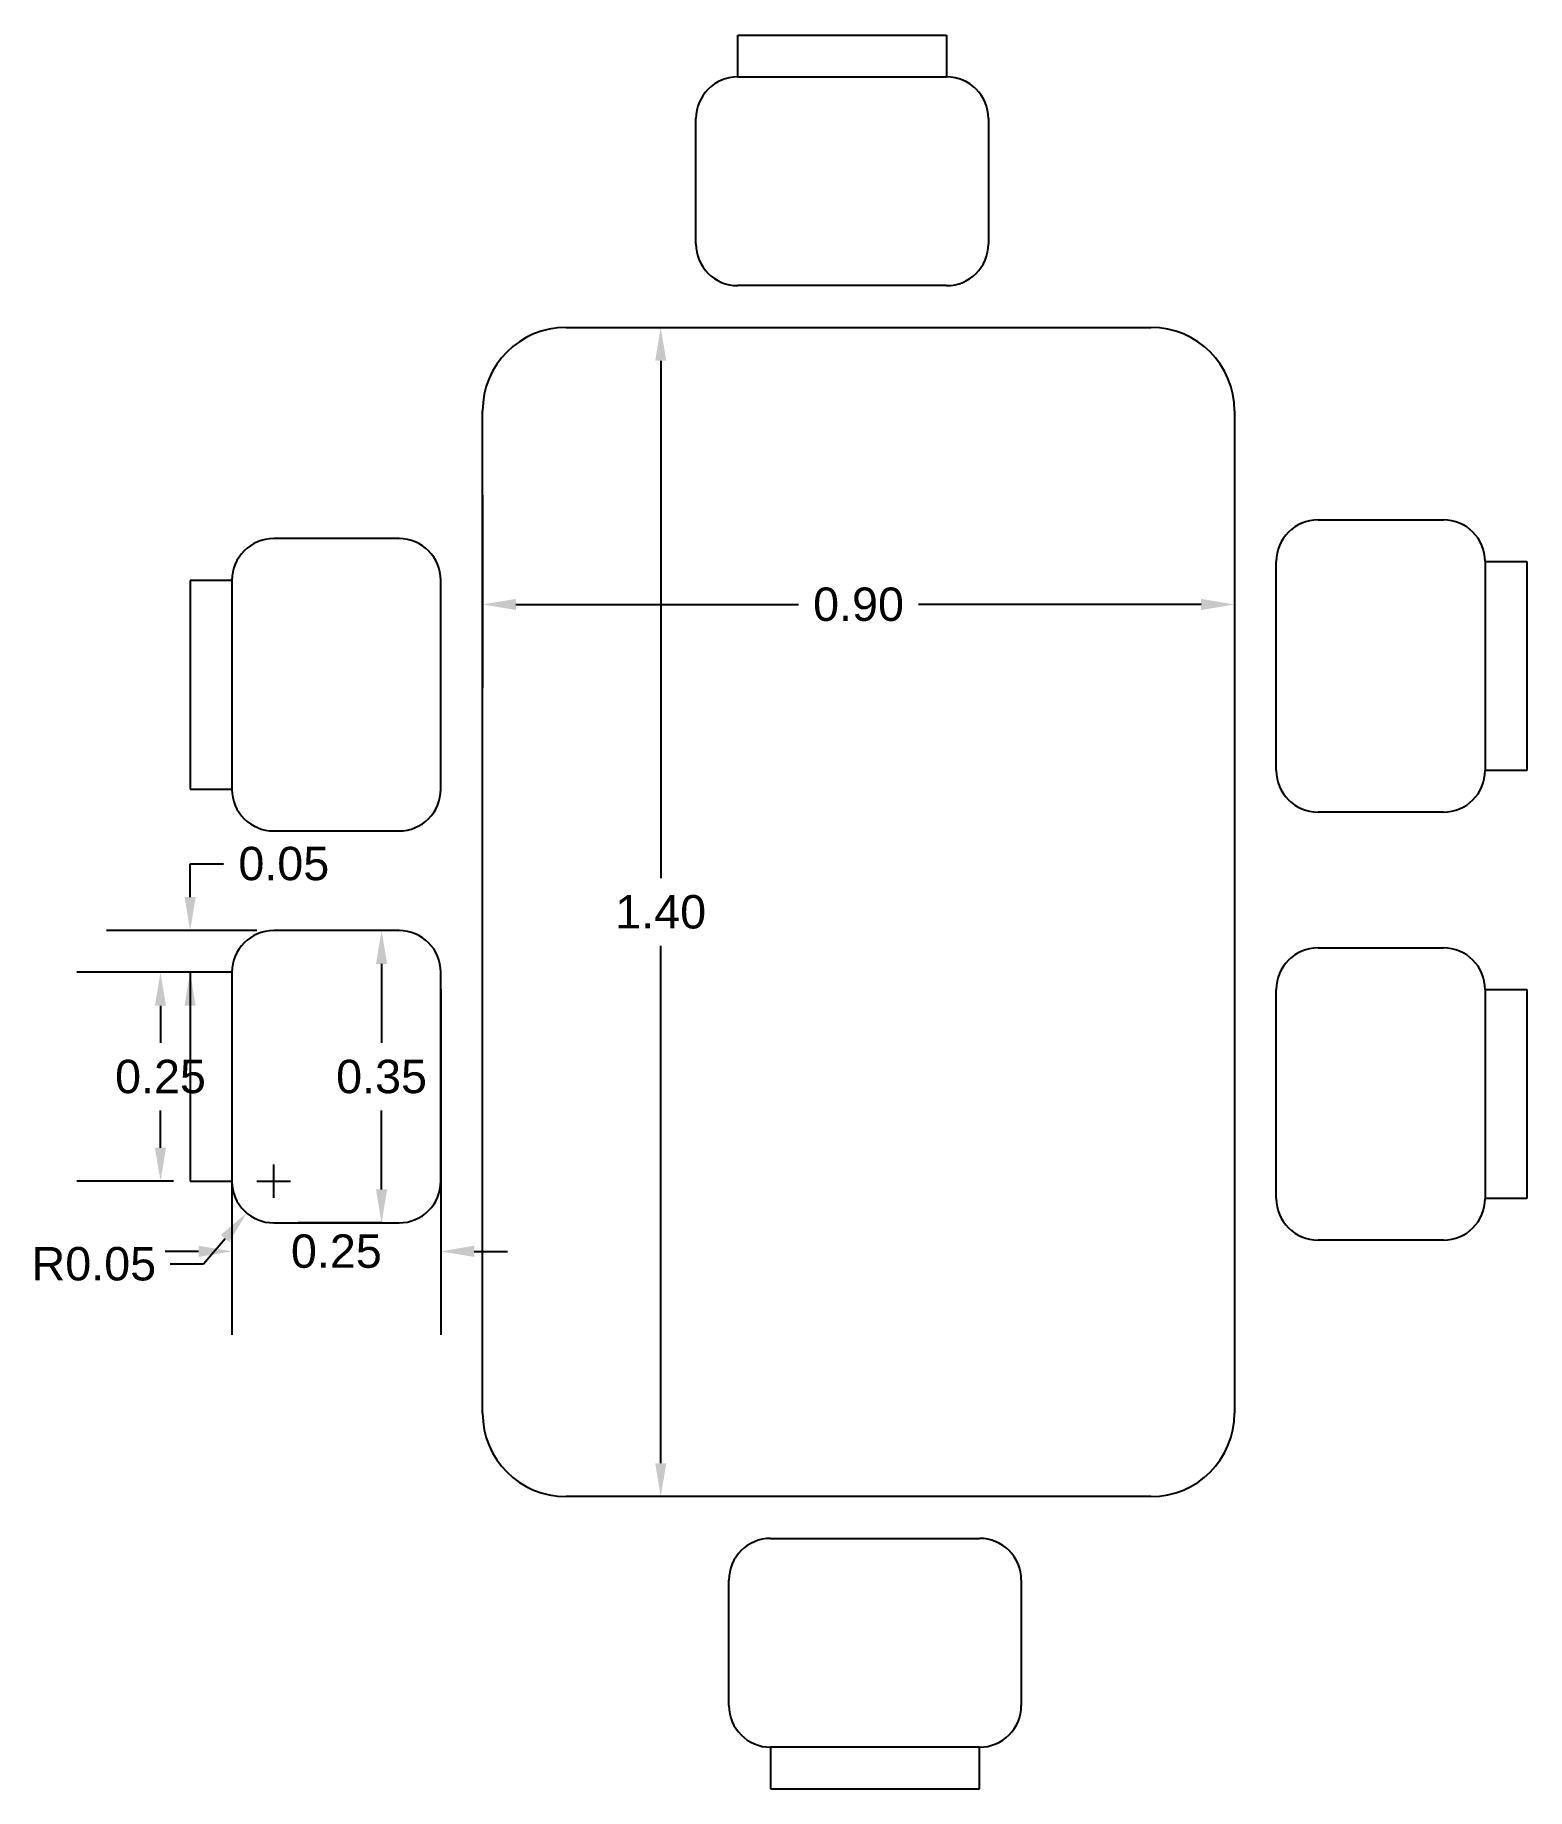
# Model space of a CAD drawing. Header units: metres. Extents: x 2869.8 to 2892.4, y 1544 to 1550.8.
# Drawn here: x 2882.661 to 2884.446, y 1544.169 to 1546.269 of the extents above; entities that cross this region are included whole.
import ezdxf

# ---------------------------------------------------------------- set-up
doc = ezdxf.new("R2010")
doc.units = ezdxf.units.M
doc.header["$LTSCALE"] = 5
for name, color, linetype in [('MESA-CONTORNO', 4, 'Continuous'), ('MESA-COTAS', 8, 'Continuous'), ('SILLAS-CONTORNO', 6, 'Continuous')]:
    doc.layers.add(name, color=color, linetype=linetype)
doc.styles.get("Standard").update_dxf_attribs({"font": 'arial.ttf'})
doc.dimstyles.new('Escala 1-20', dxfattribs={"dimtxt": 0.04, "dimasz": 0.04, "dimexe": 0.1, "dimexo": 0.02, "dimgap": 0.02, "dimtad": 0, "dimtih": 1, "dimtoh": 1, "dimzin": 0, "dimdsep": 46, "dimtxsty": 'Standard', "dimcen": 0.02, "dimclrd": 256, "dimclre": 256, "dimclrt": 256, "dimadec": 0, "dimazin": 0, "dimtfac": 1, "dimtofl": 0, "dimtmove": 0, "dimatfit": 3, "dimfxl": 0, "dimtolj": 1, "dimtzin": 0, "dimarcsym": 0})

msp = doc.modelspace()

# ---------------------------------------------------------------- blocks, each defined once
blk = doc.blocks.new('*D34')
at = {"layer": 'Defpoints', "color": 0, "transparency": 16777216}
for p in [(2883.1963, 1545.7378), (2884.0963, 1545.7378), (2884.0963, 1545.5869)]:
    blk.add_point(p, dxfattribs=at)
at = {"layer": 'MESA-COTAS', "lineweight": -2, "transparency": 16777216}
for p, q in [((2883.1963, 1545.7178), (2883.1963, 1545.4869)), ((2884.0963, 1545.7178), (2884.0963, 1545.4869)), ((2883.2363, 1545.5869), (2883.5744, 1545.5869)), ((2884.0563, 1545.5869), (2883.7182, 1545.5869))]:
    blk.add_line(p, q, dxfattribs=at)
at = {"layer": 'MESA-COTAS', "transparency": 16777216}
for points in [[(2883.2363, 1545.5935), (2883.2363, 1545.5802), (2883.1963, 1545.5869)], [(2884.0563, 1545.5935), (2884.0563, 1545.5802), (2884.0963, 1545.5869)]]:
    blk.add_solid(points, dxfattribs=at)
at = {"layer": 'MESA-COTAS', "transparency": 16777216, "insert": (2883.6463, 1545.5869), "char_height": 0.04, "attachment_point": 5}
blk.add_mtext('\\A1;0.90', dxfattribs=at)
blk = doc.blocks.new('*D35')
at = {"layer": 'Defpoints', "color": 0, "transparency": 16777216}
for p in [(2883.3621, 1545.9186), (2883.4095, 1544.5186), (2883.4138, 1544.5186)]:
    blk.add_point(p, dxfattribs=at)
at = {"layer": 'MESA-COTAS', "lineweight": -2, "transparency": 16777216}
for p, q in [((2883.3821, 1545.9186), (2883.5095, 1545.9186)), ((2883.4095, 1545.8786), (2883.4095, 1545.2591)), ((2883.4095, 1544.5586), (2883.4095, 1545.1782)), ((2883.3938, 1544.5186), (2883.3095, 1544.5186))]:
    blk.add_line(p, q, dxfattribs=at)
at = {"layer": 'MESA-COTAS', "transparency": 16777216}
for points in [[(2883.4029, 1545.8786), (2883.4162, 1545.8786), (2883.4095, 1545.9186)], [(2883.4029, 1544.5586), (2883.4162, 1544.5586), (2883.4095, 1544.5186)]]:
    blk.add_solid(points, dxfattribs=at)
at = {"layer": 'MESA-COTAS', "transparency": 16777216, "insert": (2883.4095, 1545.2186), "char_height": 0.04, "attachment_point": 5}
blk.add_mtext('\\A1;1.40', dxfattribs=at)
blk = doc.blocks.new('*D36')
at = {"layer": 'Defpoints', "color": 0, "transparency": 16777216}
for p in [(2883.0963, 1545.1964), (2883.0754, 1544.8464), (2883.0963, 1544.8464)]:
    blk.add_point(p, dxfattribs=at)
at = {"layer": 'MESA-COTAS', "lineweight": -2, "transparency": 16777216}
for p, q in [((2883.0763, 1545.1964), (2882.9754, 1545.1964)), ((2883.0754, 1545.1564), (2883.0754, 1545.0619)), ((2883.0754, 1544.8864), (2883.0754, 1544.981)), ((2883.0763, 1544.8464), (2882.9754, 1544.8464))]:
    blk.add_line(p, q, dxfattribs=at)
at = {"layer": 'MESA-COTAS', "transparency": 16777216}
for points in [[(2883.0687, 1545.1564), (2883.0821, 1545.1564), (2883.0754, 1545.1964)], [(2883.0687, 1544.8864), (2883.0821, 1544.8864), (2883.0754, 1544.8464)]]:
    blk.add_solid(points, dxfattribs=at)
at = {"layer": 'MESA-COTAS', "transparency": 16777216, "insert": (2883.0754, 1545.0214), "char_height": 0.04, "attachment_point": 5}
blk.add_mtext('\\A1;0.35', dxfattribs=at)
blk = doc.blocks.new('*D37')
at = {"layer": 'Defpoints', "color": 0, "transparency": 16777216}
for p in [(2882.8963, 1545.1464), (2883.1463, 1545.1464), (2883.1463, 1544.8123)]:
    blk.add_point(p, dxfattribs=at)
at = {"layer": 'MESA-COTAS', "lineweight": -2, "transparency": 16777216}
for p, q in [((2882.8963, 1545.1264), (2882.8963, 1544.7123)), ((2883.1463, 1545.1264), (2883.1463, 1544.7123)), ((2882.8563, 1544.8123), (2882.8163, 1544.8123)), ((2883.1863, 1544.8123), (2883.2263, 1544.8123))]:
    blk.add_line(p, q, dxfattribs=at)
at = {"layer": 'MESA-COTAS', "transparency": 16777216}
for points in [[(2882.8563, 1544.819), (2882.8563, 1544.8056), (2882.8963, 1544.8123)], [(2883.1863, 1544.819), (2883.1863, 1544.8056), (2883.1463, 1544.8123)]]:
    blk.add_solid(points, dxfattribs=at)
at = {"layer": 'MESA-COTAS', "transparency": 16777216, "insert": (2883.0213, 1544.8123), "char_height": 0.04, "attachment_point": 5}
blk.add_mtext('\\A1;0.25', dxfattribs=at)
blk = doc.blocks.new('*D38')
at = {"layer": 'Defpoints', "color": 0, "transparency": 16777216}
for p in [(2882.8108, 1545.1464), (2882.8463, 1545.1464), (2882.8463, 1544.8964)]:
    blk.add_point(p, dxfattribs=at)
at = {"layer": 'MESA-COTAS', "lineweight": -2, "transparency": 16777216}
for p, q in [((2882.8263, 1545.1464), (2882.7108, 1545.1464)), ((2882.8108, 1545.1064), (2882.8108, 1545.0619)), ((2882.8108, 1544.9364), (2882.8108, 1544.981)), ((2882.8263, 1544.8964), (2882.7108, 1544.8964))]:
    blk.add_line(p, q, dxfattribs=at)
at = {"layer": 'MESA-COTAS', "transparency": 16777216}
for points in [[(2882.8041, 1545.1064), (2882.8174, 1545.1064), (2882.8108, 1545.1464)], [(2882.8041, 1544.9364), (2882.8174, 1544.9364), (2882.8108, 1544.8964)]]:
    blk.add_solid(points, dxfattribs=at)
at = {"layer": 'MESA-COTAS', "transparency": 16777216, "insert": (2882.8108, 1545.0214), "char_height": 0.04, "attachment_point": 5}
blk.add_mtext('\\A1;0.25', dxfattribs=at)
blk = doc.blocks.new('*D39')
at = {"layer": 'Defpoints', "color": 0, "transparency": 16777216}
for p in [(2882.8463, 1545.1964), (2882.9463, 1545.1964), (2882.8963, 1545.1464)]:
    blk.add_point(p, dxfattribs=at)
at = {"layer": 'MESA-COTAS', "lineweight": -2, "transparency": 16777216}
for p, q in [((2882.8463, 1545.2364), (2882.8463, 1545.2764)), ((2882.8463, 1545.2764), (2882.8863, 1545.2764)), ((2882.9263, 1545.1964), (2882.7463, 1545.1964)), ((2882.8763, 1545.1464), (2882.7463, 1545.1464)), ((2882.8463, 1545.1064), (2882.8463, 1545.0664))]:
    blk.add_line(p, q, dxfattribs=at)
at = {"layer": 'MESA-COTAS', "transparency": 16777216}
for points in [[(2882.8396, 1545.2364), (2882.8529, 1545.2364), (2882.8463, 1545.1964)], [(2882.8396, 1545.1064), (2882.8529, 1545.1064), (2882.8463, 1545.1464)]]:
    blk.add_solid(points, dxfattribs=at)
at = {"layer": 'MESA-COTAS', "transparency": 16777216, "insert": (2882.9584, 1545.2764), "char_height": 0.04, "attachment_point": 5}
blk.add_mtext('\\A1;0.05', dxfattribs=at)
blk = doc.blocks.new('*D40')
at = {"layer": 'Defpoints', "color": 0, "transparency": 16777216}
for p in [(2882.9463, 1544.8964), (2882.914, 1544.8583)]:
    blk.add_point(p, dxfattribs=at)
at = {"layer": 'MESA-COTAS', "lineweight": -2, "transparency": 16777216}
for p, q in [((2882.9463, 1544.8764), (2882.9463, 1544.9164)), ((2882.9263, 1544.8964), (2882.9663, 1544.8964)), ((2882.8623, 1544.7972), (2882.8881, 1544.8277)), ((2882.8223, 1544.7972), (2882.8623, 1544.7972))]:
    blk.add_line(p, q, dxfattribs=at)
at = {"layer": 'MESA-COTAS', "transparency": 16777216}
blk.add_solid([(2882.883, 1544.832), (2882.8932, 1544.8234), (2882.914, 1544.8583)], dxfattribs=at)
at = {"layer": 'MESA-COTAS', "transparency": 16777216, "insert": (2882.731, 1544.7972), "char_height": 0.04, "attachment_point": 5}
blk.add_mtext('\\A1;R0.05', dxfattribs=at)

# ---------------------------------------------------------------- dimensions: what is measured, and where the dimension line sits
at = {"layer": 'MESA-COTAS'}
for base, p1, p2, picture, middle in [((2883.4095, 1544.5186), (2883.3621, 1545.9186), (2883.4138, 1544.5186), '*D35', (2883.4095, 1545.2186)), ((2882.8108, 1545.1464), (2882.8463, 1544.8964), (2882.8463, 1545.1464), '*D38', (2882.8108, 1545.0214))]:
    dim = msp.add_linear_dim(base=base, p1=p1, p2=p2, angle=90, dimstyle='Escala 1-20', dxfattribs=at)
    dim.commit()
    dim.dimension.update_dxf_attribs({"geometry": picture, "text_midpoint": middle})
for base, p1, p2, picture, middle in [((2884.0963, 1545.5869), (2883.1963, 1545.7378), (2884.0963, 1545.7378), '*D34', (2883.6463, 1545.5869)), ((2883.1463, 1544.8123), (2882.8963, 1545.1464), (2883.1463, 1545.1464), '*D37', (2883.0213, 1544.8123))]:
    dim = msp.add_linear_dim(base=base, p1=p1, p2=p2, dimstyle='Escala 1-20', dxfattribs=at)
    dim.commit()
    dim.dimension.update_dxf_attribs({"geometry": picture, "text_midpoint": middle})
for base, p1, p2, angle, picture, middle, dimtype in [((2882.8463, 1545.1964), (2882.8963, 1545.1464), (2882.9463, 1545.1964), 90, '*D39', (2882.9584, 1545.2764), 160), ((2883.0754, 1544.8464), (2883.0963, 1545.1964), (2883.0963, 1544.8464), 270, '*D36', (2883.0754, 1545.0214), 161)]:
    dim = msp.add_linear_dim(base=base, p1=p1, p2=p2, angle=angle, dimstyle='Escala 1-20', dxfattribs=at)
    dim.commit()
    dim.dimension.update_dxf_attribs({"geometry": picture, "text_midpoint": middle, "dimtype": dimtype})
dim = msp.add_radius_dim(center=(2882.9463, 1544.8964), mpoint=(2882.914, 1544.8583), dimstyle='Escala 1-20', dxfattribs=at)
dim.commit()
dim.dimension.update_dxf_attribs({"geometry": '*D40', "text_midpoint": (2882.731, 1544.7972)})

# ---------------------------------------------------------------- linework, layer by layer
at = {"layer": 'MESA-CONTORNO'}
for p, q in [((2883.2963, 1545.9186), (2883.9963, 1545.9186)), ((2883.1963, 1544.6186), (2883.1963, 1545.8186)), ((2884.0963, 1545.8186), (2884.0963, 1544.6186)), ((2883.9963, 1544.5186), (2883.2963, 1544.5186))]:
    msp.add_line(p, q, dxfattribs=at)
for centre, start, end in [((2883.2963, 1545.8186), 90, 180), ((2883.9963, 1545.8186), 0, 90), ((2883.2963, 1544.6186), 180, 270), ((2883.9963, 1544.6186), 270, 0)]:
    msp.add_arc(centre, 0.1, start, end, dxfattribs=at)
at = {"layer": 'SILLAS-CONTORNO'}
for p, q in [((2883.5017, 1546.2186), (2883.5017, 1546.2686)), ((2883.5017, 1546.2686), (2883.7517, 1546.2686)), ((2883.7517, 1546.2686), (2883.7517, 1546.2186)), ((2883.5017, 1546.2186), (2883.7517, 1546.2186)), ((2883.4517, 1546.0186), (2883.4517, 1546.1686)), ((2883.8017, 1546.1686), (2883.8017, 1546.0186)), ((2883.7517, 1545.9686), (2883.5017, 1545.9686)), ((2884.1963, 1545.6882), (2884.3463, 1545.6882)), ((2883.0963, 1545.6657), (2882.9463, 1545.6657)), ((2884.1463, 1545.3882), (2884.1463, 1545.6382)), ((2884.3963, 1545.6382), (2884.3963, 1545.3882)), ((2884.3963, 1545.6382), (2884.4463, 1545.6382)), ((2884.4463, 1545.6382), (2884.4463, 1545.3882)), ((2882.8963, 1545.6157), (2882.8463, 1545.6157)), ((2882.8463, 1545.6157), (2882.8463, 1545.3657)), ((2882.8963, 1545.6157), (2882.8963, 1545.3657)), ((2883.1463, 1545.3657), (2883.1463, 1545.6157)), ((2884.4463, 1545.3882), (2884.3963, 1545.3882)), ((2882.8463, 1545.3657), (2882.8963, 1545.3657)), ((2884.3463, 1545.3382), (2884.1963, 1545.3382)), ((2882.9463, 1545.3157), (2883.0963, 1545.3157)), ((2883.0963, 1545.1964), (2882.9463, 1545.1964)), ((2884.1963, 1545.1757), (2884.3463, 1545.1757)), ((2882.8963, 1545.1464), (2882.8463, 1545.1464)), ((2882.8463, 1545.1464), (2882.8463, 1544.8964)), ((2882.8963, 1545.1464), (2882.8963, 1544.8964)), ((2883.1463, 1544.8964), (2883.1463, 1545.1464)), ((2884.1463, 1544.8757), (2884.1463, 1545.1257)), ((2884.3963, 1545.1257), (2884.3963, 1544.8757)), ((2884.3963, 1545.1257), (2884.4463, 1545.1257)), ((2884.4463, 1545.1257), (2884.4463, 1544.8757)), ((2882.8463, 1544.8964), (2882.8963, 1544.8964)), ((2884.4463, 1544.8757), (2884.3963, 1544.8757)), ((2882.9463, 1544.8464), (2883.0963, 1544.8464)), ((2884.3463, 1544.8257), (2884.1963, 1544.8257)), ((2883.5411, 1544.4686), (2883.7911, 1544.4686)), ((2883.4911, 1544.2686), (2883.4911, 1544.4186)), ((2883.8411, 1544.4186), (2883.8411, 1544.2686)), ((2883.7911, 1544.2186), (2883.5411, 1544.2186)), ((2883.5411, 1544.2186), (2883.5411, 1544.1686)), ((2883.7911, 1544.1686), (2883.7911, 1544.2186)), ((2883.5411, 1544.1686), (2883.7911, 1544.1686))]:
    msp.add_line(p, q, dxfattribs=at)
for centre, start, end in [((2883.5017, 1546.1686), 90, 180), ((2883.7517, 1546.1686), 0, 90), ((2883.5017, 1546.0186), 180, 270), ((2883.7517, 1546.0186), 270, 0), ((2884.1963, 1545.6382), 90, 180), ((2884.3463, 1545.6382), 0, 90), ((2882.9463, 1545.6157), 90, 180), ((2883.0963, 1545.6157), 0, 90), ((2884.1963, 1545.3882), 180, 270), ((2884.3463, 1545.3882), 270, 0), ((2882.9463, 1545.3657), 180, 270), ((2883.0963, 1545.3657), 270, 0), ((2882.9463, 1545.1464), 90, 180), ((2883.0963, 1545.1464), 0, 90), ((2884.1963, 1545.1257), 90, 180), ((2884.3463, 1545.1257), 0, 90), ((2882.9463, 1544.8964), 180, 270), ((2883.0963, 1544.8964), 270, 0), ((2884.1963, 1544.8757), 180, 270), ((2884.3463, 1544.8757), 270, 0), ((2883.5411, 1544.4186), 90, 180), ((2883.7911, 1544.4186), 0, 90), ((2883.5411, 1544.2686), 180, 270), ((2883.7911, 1544.2686), 270, 0)]:
    msp.add_arc(centre, 0.05, start, end, dxfattribs=at)

msp.set_redraw_order([(e.dxf.handle, doc.entitydb.next_handle()) for e in msp.query("TEXT MTEXT ATTDEF DIMENSION ARC_DIMENSION")])  # texts and dimensions are drawn at this point

doc.saveas('drawing.dxf')
